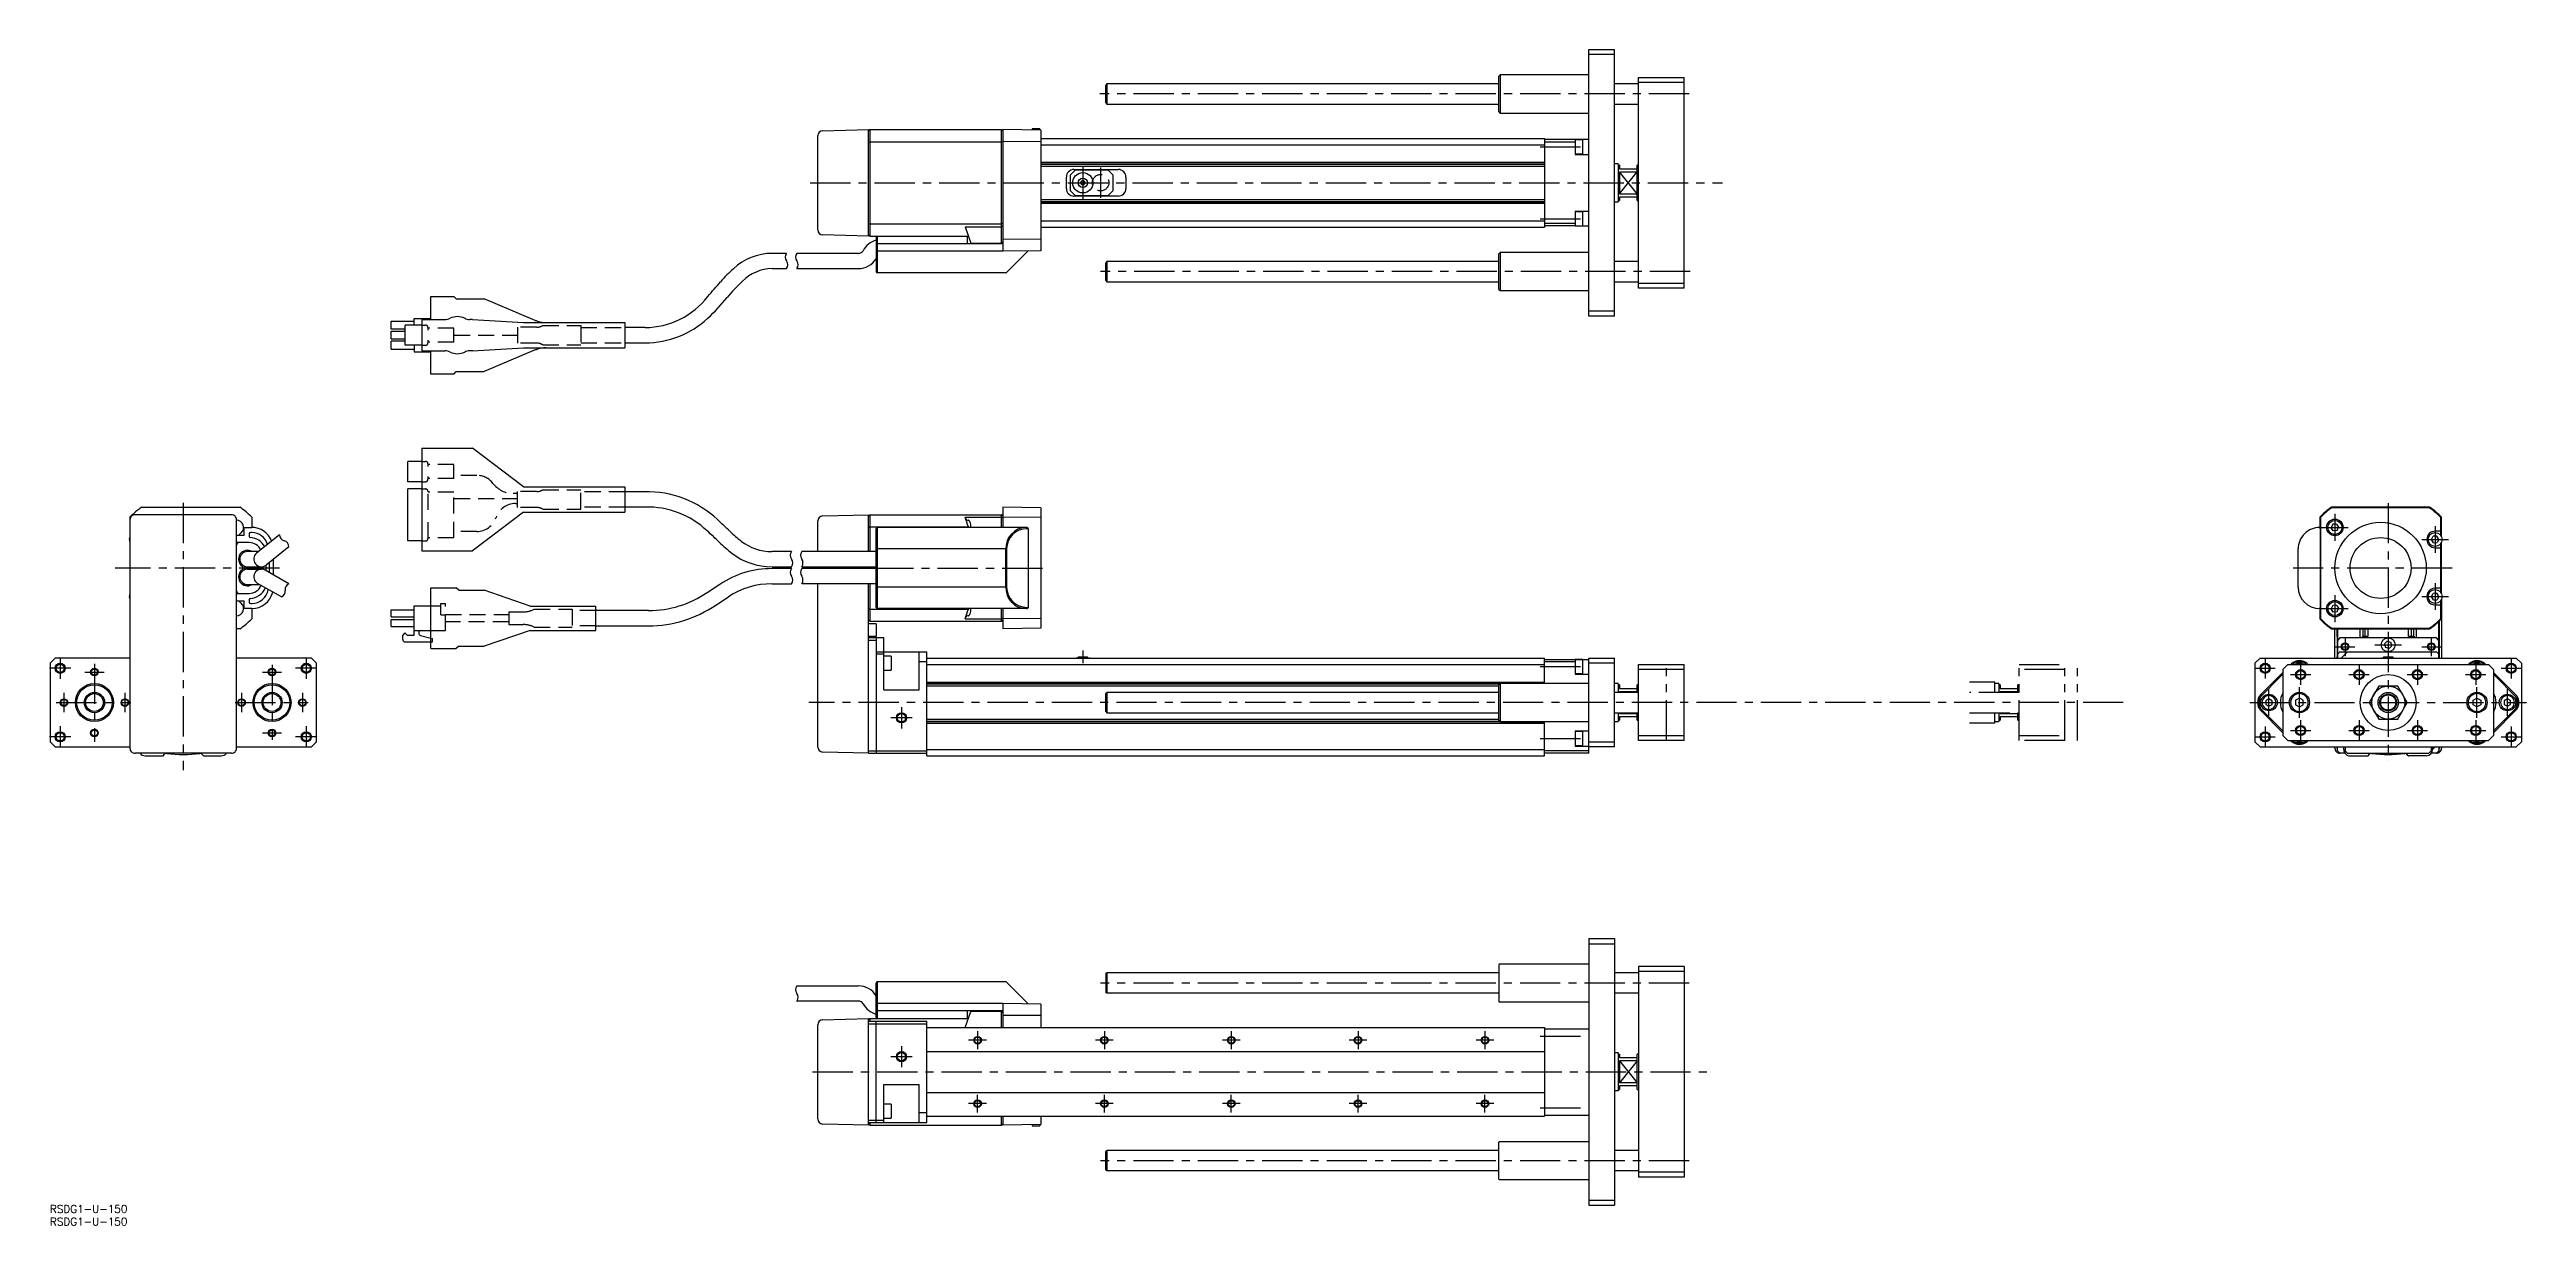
# Model space of a CAD drawing. Extents: x 0 to 976, y -8 to 455.
import ezdxf

# ---------------------------------------------------------------- set-up
doc = ezdxf.new("R2010")
doc.units = 0
doc.header["$LTSCALE"] = 0.5
for name, pattern in [('CENTER', [50.8, 31.75, -6.35, 6.35, -6.35]), ('DASHED', [19.05, 12.7, -6.35]), ('PHANTOM', [63.5, 31.75, -6.35, 6.35, -6.35, 6.35, -6.35])]:
    doc.linetypes.add(name, pattern=pattern)
for name, color, linetype in [('MSM_CENTER', 1, 'CENTER'), ('MSM_CONTINUOUS', 7, 'CONTINUOUS'), ('MSM_DASHED', 4, 'DASHED'), ('MSM_IMAGINARY', 6, 'PHANTOM'), ('MSM_NARROW', 5, 'CONTINUOUS'), ('MSM_PART_NUMBER', 7, 'CONTINUOUS')]:
    doc.layers.add(name, color=color, linetype=linetype)
doc.styles.get("Standard").update_dxf_attribs({"font": 'txt.shx', "height": 3, "bigfont": 'bigfont.shx'})

# ---------------------------------------------------------------- blocks, each defined once
blk = doc.blocks.new('*U1')
at = {"layer": 'MSM_PART_NUMBER'}
blk.add_text('RSDG1-U-150', height=3, dxfattribs=at).set_placement((0, -3))
blk = doc.blocks.new('*U2')
at = {"layer": 'MSM_PART_NUMBER'}
blk.add_text('RSDG1-U-150', height=3, dxfattribs=at).set_placement((0, -8))

msp = doc.modelspace()

# ---------------------------------------------------------------- linework, layer by layer
at = {"layer": 'MSM_CENTER'}
for p, q in [((646.09, 437.82), (413.77, 437.82)), ((587.4, 416.96), (604.8, 416.96)), ((299.63, 402.82), (659.21, 402.82)), ((407.08, 409.36), (407.08, 396.28)), ((414.08, 408.82), (414.08, 396.89)), ((587.4, 388.68), (604.8, 388.68)), ((646.4, 367.82), (413.98, 367.82)), ((52.5, 276.72), (52.5, 171.44)), ((921.58, 276.65), (921.58, 175.04)), ((895.29, 267.04), (905.87, 267.04)), ((900.58, 272.33), (900.58, 261.75)), ((940.08, 267.58), (940.08, 257)), ((934.79, 262.29), (945.37, 262.29)), ((90.46, 251.04), (25.63, 251.04)), ((299.06, 251.04), (393.68, 251.04)), ((946.74, 251.04), (884.11, 251.04)), ((940.08, 245.08), (940.08, 234.5)), ((895.29, 235.04), (905.87, 235.04)), ((900.58, 240.33), (900.58, 229.75)), ((934.79, 239.79), (945.37, 239.79)), ((4, 215.73), (4, 207.35)), ((101, 215.73), (101, 207.35)), ((407.08, 218.54), (407.08, 213.54)), ((873.08, 215.54), (873.08, 207.54)), ((900.79, 220.04), (908.37, 220.04)), ((904.58, 223.83), (904.58, 216.25)), ((916.29, 220.79), (926.87, 220.79)), ((934.79, 220.04), (942.37, 220.04)), ((938.58, 223.83), (938.58, 216.25)), ((970.08, 215.54), (970.08, 207.54)), ((8.19, 211.54), (-0.19, 211.54)), ((13.71, 210.04), (21.29, 210.04)), ((17.5, 213.35), (17.5, 182.52)), ((83.71, 210.04), (91.29, 210.04)), ((87.5, 212.92), (87.5, 183.39)), ((105.19, 211.54), (96.81, 211.54)), ((587.4, 212.18), (604.8, 212.18)), ((869.08, 211.54), (877.08, 211.54)), ((883.08, 209.04), (891.08, 209.04)), ((887.08, 213.04), (887.08, 205.04)), ((906.08, 209.04), (914.08, 209.04)), ((910.08, 213.04), (910.08, 205.04)), ((929.08, 209.04), (937.08, 209.04)), ((933.08, 213.04), (933.08, 205.04)), ((952.08, 209.04), (960.08, 209.04)), ((956.08, 213.04), (956.08, 205.04)), ((966.08, 211.54), (974.08, 211.54)), ((2.48, 198.04), (31.82, 198.04)), ((5.5, 201.83), (5.5, 194.25)), ((29.5, 201.83), (29.5, 194.25)), ((72.97, 198.04), (101.74, 198.04)), ((75.5, 201.83), (75.5, 194.25)), ((99.5, 201.83), (99.5, 194.25)), ((817.18, 198.04), (299.06, 198.04)), ((335.58, 196.23), (335.58, 187.85)), ((867.08, 198.04), (976.08, 198.04)), ((874.58, 192.79), (874.58, 203.29)), ((886.58, 192.04), (886.58, 204.04)), ((956.58, 192.04), (956.58, 204.04)), ((968.58, 192.79), (968.58, 203.29)), ((4, 188.73), (4, 180.35)), ((83.71, 186.04), (91.29, 186.04)), ((101, 188.73), (101, 180.35)), ((339.77, 192.04), (331.39, 192.04)), ((873.08, 188.54), (873.08, 180.54)), ((883.08, 187.04), (891.08, 187.04)), ((887.08, 191.04), (887.08, 183.04)), ((906.08, 187.04), (914.08, 187.04)), ((910.08, 191.04), (910.08, 183.04)), ((929.08, 187.04), (937.08, 187.04)), ((933.08, 191.04), (933.08, 183.04)), ((952.08, 187.04), (960.08, 187.04)), ((956.08, 191.04), (956.08, 183.04)), ((970.08, 188.54), (970.08, 180.54)), ((8.19, 184.54), (-0.19, 184.54)), ((105.19, 184.54), (96.81, 184.54)), ((587.4, 183.9), (604.8, 183.9)), ((869.08, 184.54), (877.08, 184.54)), ((966.08, 184.54), (974.08, 184.54)), ((646.08, 87.5), (414.08, 87.5)), ((365.58, 68.5), (365.58, 61.5)), ((415.58, 68.5), (415.58, 61.5)), ((465.58, 68.5), (465.58, 61.5)), ((515.58, 68.5), (515.58, 61.5)), ((565.58, 68.5), (565.58, 61.5)), ((335.58, 62.69), (335.58, 54.31)), ((369.08, 65), (362.08, 65)), ((419.08, 65), (412.08, 65)), ((469.08, 65), (462.08, 65)), ((519.08, 65), (512.08, 65)), ((569.08, 65), (562.08, 65)), ((587.4, 66.64), (605.36, 66.64)), ((300.58, 52.5), (655.12, 52.5)), ((339.77, 58.5), (331.39, 58.5)), ((369.08, 40), (362.08, 40)), ((365.58, 36.5), (365.58, 43.5)), ((419.08, 40), (412.08, 40)), ((415.58, 36.5), (415.58, 43.5)), ((469.08, 40), (462.08, 40)), ((465.58, 36.5), (465.58, 43.5)), ((519.08, 40), (512.08, 40)), ((515.58, 36.5), (515.58, 43.5)), ((569.08, 40), (562.08, 40)), ((565.58, 36.5), (565.58, 43.5)), ((587.4, 38.36), (605.36, 38.36)), ((646.08, 17.5), (414.08, 17.5))]:
    msp.add_line(p, q, dxfattribs=at)
at = {"layer": 'MSM_CONTINUOUS'}
for p, q in [((606.58, 455.32), (616.58, 455.32)), ((606.58, 350.32), (606.58, 455.32)), ((616.58, 453.32), (606.58, 453.32)), ((616.58, 350.32), (616.58, 455.32)), ((416.58, 441.82), (416.08, 441.32)), ((416.08, 434.32), (416.08, 441.32)), ((571.08, 441.82), (416.58, 441.82)), ((416.58, 441.82), (416.58, 433.82)), ((571.58, 445.32), (571.08, 444.82)), ((571.08, 430.82), (571.08, 444.82)), ((606.58, 445.32), (571.58, 445.32)), ((571.58, 445.32), (571.58, 430.32)), ((626.08, 441.82), (616.58, 441.82)), ((626.08, 444.32), (644.08, 444.32)), ((626.08, 361.32), (626.08, 444.32)), ((644.08, 442.32), (626.08, 442.32)), ((644.08, 361.32), (644.08, 444.32)), ((416.08, 434.32), (416.58, 433.82)), ((416.58, 433.82), (571.08, 433.82)), ((571.08, 430.82), (571.58, 430.32)), ((571.58, 430.32), (606.58, 430.32)), ((616.58, 433.82), (626.08, 433.82)), ((302.58, 384.29), (302.58, 421.35)), ((304.53, 423.35), (322.58, 423.82)), ((323.08, 423.82), (322.58, 423.32)), ((322.58, 381.82), (322.58, 423.82)), ((323.08, 423.82), (375.08, 423.82)), ((323.08, 423.82), (323.08, 381.82)), ((375.58, 423.32), (375.08, 423.82)), ((375.08, 379.02), (375.08, 423.82)), ((390.58, 423.56), (375.58, 423.82)), ((375.58, 423.82), (375.58, 375.82)), ((390.08, 424.07), (387.08, 424.07)), ((387.08, 424.07), (387.08, 423.62)), ((390.08, 424.07), (390.08, 423.57)), ((390.58, 423.56), (390.58, 376.08)), ((390.58, 420.32), (589.08, 420.32)), ((589.08, 420.32), (589.08, 385.32)), ((606.58, 419.82), (589.08, 419.82)), ((601.08, 419.82), (601.08, 413.96)), ((322.58, 418.81), (323.08, 418.99)), ((323.08, 418.99), (375.08, 418.99)), ((375.58, 418.81), (375.08, 418.99)), ((390.58, 419.02), (375.58, 419.1)), ((390.58, 417.82), (589.08, 417.82)), ((390.58, 410.9), (589.08, 410.9)), ((390.58, 410.76), (589.08, 410.76)), ((390.58, 410.18), (589.08, 410.18)), ((601.08, 418.82), (589.08, 418.82)), ((604.08, 419.71), (601.08, 419.71)), ((601.08, 414.21), (604.08, 414.21)), ((601.08, 413.96), (606.58, 413.96)), ((604.08, 419.71), (604.08, 414.21)), ((618.08, 410.32), (616.58, 410.32)), ((618.08, 410.32), (618.08, 395.32)), ((390.58, 409.34), (589.08, 409.34)), ((400.58, 400.57), (400.58, 405.07)), ((404.08, 407.82), (402.08, 405.82)), ((402.08, 405.82), (402.08, 399.82)), ((403.58, 408.07), (421.08, 408.07)), ((417.08, 407.82), (404.08, 407.82)), ((407.08, 403.69), (406.33, 403.25)), ((406.33, 403.25), (406.33, 402.39)), ((406.33, 402.39), (407.08, 401.96)), ((407.83, 403.25), (407.08, 403.69)), ((407.08, 401.96), (407.83, 402.39)), ((407.83, 402.39), (407.83, 403.25)), ((419.08, 405.82), (417.08, 407.82)), ((419.08, 399.82), (419.08, 405.82)), ((424.08, 405.07), (424.08, 400.57)), ((618.58, 409.82), (618.08, 409.82)), ((618.58, 409.82), (618.58, 408.32)), ((618.58, 408.32), (625.58, 408.32)), ((618.58, 407.15), (625.58, 407.15)), ((618.58, 407.15), (618.58, 398.49)), ((626.08, 409.82), (625.58, 409.82)), ((625.58, 395.82), (625.58, 409.82)), ((390.58, 396.3), (589.08, 396.3)), ((390.58, 395.46), (589.08, 395.46)), ((390.58, 394.88), (589.08, 394.88)), ((390.58, 394.74), (589.08, 394.74)), ((402.08, 399.82), (404.08, 397.82)), ((421.08, 397.57), (403.58, 397.57)), ((404.08, 397.82), (417.08, 397.82)), ((417.08, 397.82), (419.08, 399.82)), ((601.08, 391.68), (606.58, 391.68)), ((601.08, 391.68), (601.08, 385.82)), ((604.08, 391.43), (601.08, 391.43)), ((604.08, 391.43), (604.08, 385.93)), ((616.58, 395.32), (618.08, 395.32)), ((618.08, 395.82), (618.58, 395.82)), ((618.58, 398.49), (625.58, 398.49)), ((618.58, 397.32), (625.58, 397.32)), ((618.58, 397.32), (618.58, 395.82)), ((625.58, 395.82), (626.08, 395.82)), ((322.58, 381.82), (304.53, 382.29)), ((322.58, 386.83), (323.08, 386.66)), ((322.58, 382.32), (323.08, 381.82)), ((323.08, 386.66), (375.08, 386.66)), ((323.08, 381.82), (361.96, 381.82)), ((325.58, 381.32), (325.58, 367.82)), ((326.08, 381.82), (326.08, 367.32)), ((360.64, 385.45), (375.08, 385.45)), ((360.64, 385.45), (362.98, 379.02)), ((361.58, 378.82), (361.58, 381.82)), ((375.58, 386.83), (375.08, 386.66)), ((375.58, 385.78), (375.08, 385.45)), ((390.58, 387.82), (589.08, 387.82)), ((390.58, 385.32), (589.08, 385.32)), ((601.08, 386.82), (589.08, 386.82)), ((601.08, 385.82), (589.08, 385.82)), ((601.08, 385.93), (604.08, 385.93)), ((601.08, 385.82), (606.58, 385.82)), ((290.32, 375.02), (284.58, 375.02)), ((318.71, 375.02), (294.32, 375.02)), ((375.58, 375.82), (325.58, 375.82)), ((375.58, 378.82), (326.08, 378.82)), ((362.98, 379.02), (375.08, 379.02)), ((373.68, 379.02), (373.68, 378.82)), ((375.08, 379.02), (375.58, 379.52)), ((390.58, 380.62), (375.58, 380.54)), ((390.58, 376.08), (375.58, 375.82)), ((377.05, 367.47), (385.58, 376)), ((416.58, 371.82), (416.08, 371.32)), ((416.08, 364.32), (416.08, 371.32)), ((571.08, 371.82), (416.58, 371.82)), ((416.58, 371.82), (416.58, 363.82)), ((571.58, 375.32), (571.08, 374.82)), ((571.08, 360.82), (571.08, 374.82)), ((606.58, 375.32), (571.58, 375.32)), ((571.58, 375.32), (571.58, 360.32)), ((626.08, 371.82), (616.58, 371.82)), ((284.58, 369.02), (290.32, 369.02)), ((294.32, 369.02), (318.71, 369.02)), ((376.7, 367.32), (326.08, 367.32)), ((416.08, 364.32), (416.58, 363.82)), ((416.58, 363.82), (571.08, 363.82)), ((616.58, 363.82), (626.08, 363.82)), ((626.08, 363.32), (644.08, 363.32)), ((644.08, 361.32), (626.08, 361.32)), ((150.13, 357.58), (150.13, 358.08)), ((150.13, 358.08), (159.13, 358.08)), ((150.13, 348.98), (150.13, 357.58)), ((159.13, 358.08), (160.13, 357.08)), ((160.13, 357.08), (171.13, 357.08)), ((191.28, 348.61), (171.13, 357.08)), ((571.08, 360.82), (571.58, 360.32)), ((571.58, 360.32), (606.58, 360.32)), ((606.58, 352.32), (616.58, 352.32)), ((134.5, 348.34), (143.5, 348.34)), ((134.5, 345.14), (134.5, 348.34)), ((139.99, 345.14), (134.5, 345.14)), ((134.5, 344.38), (139.99, 344.38)), ((134.5, 341.18), (134.5, 344.38)), ((146.58, 346.78), (139.99, 346.78)), ((139.99, 338.78), (139.99, 346.78)), ((143.5, 346.78), (143.5, 349.29)), ((143.5, 349.29), (150.13, 349.29)), ((146.58, 348.98), (146.58, 336.58)), ((146.58, 348.98), (155.67, 348.98)), ((166.58, 348.98), (165.49, 348.98)), ((166.58, 348.98), (186.58, 347.73)), ((186.58, 347.73), (226.58, 347.73)), ((226.58, 347.73), (226.58, 337.83)), ((234.56, 345.78), (226.58, 345.78)), ((616.58, 350.32), (606.58, 350.32)), ((139.99, 341.18), (134.5, 341.18)), ((139.99, 340.42), (134.5, 340.42)), ((134.5, 337.22), (134.5, 340.42)), ((134.5, 337.22), (143.5, 337.22)), ((146.58, 338.78), (139.99, 338.78)), ((143.5, 338.78), (143.5, 336.27)), ((143.5, 336.27), (150.13, 336.27)), ((146.58, 336.58), (155.67, 336.58)), ((150.13, 327.98), (150.13, 336.58)), ((166.58, 336.58), (165.49, 336.58)), ((166.58, 336.58), (186.58, 337.83)), ((191.28, 336.95), (171.13, 328.48)), ((186.58, 337.83), (226.58, 337.83)), ((226.58, 339.78), (234.58, 339.78)), ((150.13, 327.48), (150.13, 327.98)), ((159.13, 327.48), (150.13, 327.48)), ((159.13, 327.48), (160.13, 328.48)), ((160.13, 328.48), (171.13, 328.48)), ((146.58, 293.04), (140.98, 293.04)), ((140.98, 285.04), (140.98, 293.04)), ((146.58, 298.24), (146.58, 257.84)), ((146.58, 298.24), (166.58, 298.24)), ((186.58, 282.99), (166.58, 298.24)), ((146.58, 285.04), (140.98, 285.04)), ((36.22, 275.04), (74.78, 275.04)), ((140.98, 261.69), (140.98, 282.19)), ((146.58, 282.19), (140.98, 282.19)), ((186.58, 282.99), (226.58, 282.99)), ((226.58, 282.99), (226.58, 273.09)), ((234.38, 281.04), (226.58, 281.04)), ((234.57, 275.04), (226.58, 275.04)), ((390.58, 274.78), (375.58, 275.04)), ((375.58, 275.04), (375.58, 267.04)), ((390.58, 274.78), (390.58, 227.3)), ((899.38, 274.78), (899.3, 275.04)), ((937.86, 275.04), (899.3, 275.04)), ((937.78, 274.78), (899.38, 274.78)), ((937.78, 274.78), (937.86, 275.04)), ((31.5, 271.04), (31.5, 180.04)), ((71.5, 272.04), (33.5, 272.04)), ((73.5, 180.04), (73.5, 270.04)), ((73.5, 264.04), (76.5, 264.04)), ((76.5, 264.04), (76.5, 267.04)), ((76.5, 267.04), (79.5, 267.04)), ((78.5, 264.54), (78.5, 263.52)), ((79.5, 265.04), (79, 265.04)), ((79.5, 271.04), (79.5, 267.04)), ((90.41, 264.11), (81.42, 256.88)), ((186.58, 273.09), (166.58, 257.84)), ((186.58, 273.09), (226.58, 273.09)), ((302.58, 257.54), (302.58, 269.57)), ((304.53, 271.57), (322.58, 272.04)), ((322.58, 271.54), (323.08, 272.04)), ((322.58, 257.54), (322.58, 272.04)), ((322.58, 267.03), (323.08, 267.2)), ((323.08, 272.04), (323.08, 257.54)), ((323.08, 272.04), (375.08, 272.04)), ((323.08, 267.2), (361.96, 267.2)), ((325.58, 235.54), (325.58, 266.54)), ((384.7, 267.04), (326.08, 267.04)), ((326.08, 267.04), (326.08, 235.04)), ((360.64, 271.06), (375.08, 271.06)), ((361.96, 267.2), (361.96, 267.04)), ((375.08, 267.04), (375.08, 272.04)), ((375.58, 271.54), (375.08, 272.04)), ((375.58, 270.68), (375.08, 271.06)), ((375.58, 271.55), (375.58, 271.55)), ((390.58, 270.94), (375.58, 271.04)), ((384.7, 267.04), (384.86, 267.04)), ((385.58, 266.54), (385.05, 266.54)), ((385.58, 266.54), (385.58, 235.54)), ((894.84, 270.94), (894.58, 271.04)), ((894.58, 271.04), (894.58, 267.04)), ((894.58, 267.04), (894.74, 267.04)), ((894.76, 266.54), (894.76, 235.54)), ((894.84, 270.94), (894.84, 231.15)), ((899.74, 268.26), (899.11, 266.92)), ((899.95, 265.7), (899.11, 266.92)), ((901.21, 268.38), (899.74, 268.26)), ((901.42, 265.83), (899.95, 265.7)), ((901.21, 268.38), (902.05, 267.16)), ((901.42, 265.83), (902.05, 267.16)), ((942.38, 265.54), (940.08, 265.54)), ((942.32, 270.94), (942.58, 271.04)), ((942.32, 265.54), (942.32, 270.94)), ((942.38, 263.8), (942.38, 265.54)), ((942.58, 263.44), (942.58, 271.04)), ((78.5, 261.04), (74, 261.04)), ((76.7, 257.86), (76.7, 257.33)), ((77.7, 258.04), (77.7, 257.54)), ((82.24, 257.54), (77.8, 257.54)), ((94.17, 259.43), (85.18, 252.2)), ((88, 254.47), (88, 248.33)), ((146.58, 261.69), (140.98, 261.69)), ((146.58, 257.84), (166.58, 257.84)), ((292.28, 257.54), (284.58, 257.54)), ((325.58, 257.54), (296.28, 257.54)), ((377.05, 258.54), (325.58, 258.54)), ((376.7, 243.54), (376.7, 258.54)), ((377.05, 258.54), (377.05, 243.54)), ((886.08, 243.54), (886.08, 258.54)), ((938.6, 262.25), (939.31, 263.55)), ((939.38, 260.99), (938.6, 262.25)), ((940.78, 263.59), (939.31, 263.55)), ((939.38, 260.99), (940.85, 261.03)), ((940.08, 259.04), (942.38, 259.04)), ((941.56, 262.33), (940.78, 263.59)), ((941.56, 262.33), (940.85, 261.03)), ((942.32, 243.04), (942.32, 259.04)), ((942.38, 259.04), (942.38, 260.78)), ((942.58, 240.94), (942.58, 261.15)), ((75.8, 251.67), (75.8, 250.41)), ((76.7, 251.75), (76.7, 250.33)), ((76.7, 244.75), (76.7, 244.22)), ((77.7, 251.54), (77.7, 250.54)), ((77.7, 244.54), (77.7, 244.04)), ((77.8, 251.54), (83.3, 251.54)), ((77.8, 250.54), (83.3, 250.54)), ((77.8, 244.54), (82.51, 244.54)), ((79.8, 251.29), (79.8, 251.54)), ((83.5, 251.29), (79.8, 251.29)), ((91.22, 239.63), (81.83, 244.93)), ((82, 250.54), (82, 251.29)), ((83.5, 250.53), (83.5, 251.55)), ((94.17, 244.85), (84.77, 250.15)), ((85, 252.07), (85, 250.03)), ((86.5, 249.18), (86.5, 253.26)), ((259.02, 241.4), (264.01, 244.61)), ((284.58, 251.54), (292.28, 251.54)), ((292.28, 250.79), (284.58, 250.79)), ((284.58, 244.79), (292.28, 244.79)), ((296.28, 251.54), (325.58, 251.54)), ((325.58, 250.79), (296.28, 250.79)), ((325.58, 244.79), (296.28, 244.79)), ((302.58, 250.79), (302.58, 251.54)), ((302.58, 180.51), (302.58, 244.79)), ((322.58, 250.79), (322.58, 251.54)), ((322.58, 178.04), (322.58, 244.79)), ((323.08, 251.54), (323.08, 250.79)), ((323.08, 244.79), (323.08, 230.04)), ((76.5, 238.04), (73.5, 238.04)), ((74, 241.04), (78.5, 241.04)), ((76.5, 235.04), (76.5, 238.04)), ((79.5, 235.04), (76.5, 235.04)), ((78.5, 238.56), (78.5, 237.54)), ((79, 237.04), (79.5, 237.04)), ((79.5, 235.04), (79.5, 231.04)), ((134.5, 234.51), (143.5, 234.51)), ((134.5, 231.81), (134.5, 234.51)), ((143.5, 236.13), (150.13, 236.13)), ((143.5, 224.61), (143.5, 236.13)), ((150.13, 219.27), (150.13, 243.27)), ((150.13, 243.27), (160.13, 243.27)), ((161.13, 242.27), (160.13, 243.27)), ((161.13, 242.27), (171.13, 242.27)), ((189.28, 236.07), (171.13, 242.27)), ((189.28, 236.07), (215.13, 236.07)), ((215.13, 226.47), (215.13, 236.07)), ((262.4, 236.44), (267.37, 239.64)), ((322.58, 235.05), (323.08, 234.88)), ((323.08, 234.88), (361.96, 234.88)), ((377.05, 243.54), (325.58, 243.54)), ((384.86, 235.04), (326.08, 235.04)), ((361.96, 235.04), (361.96, 234.88)), ((375.08, 230.04), (375.08, 235.04)), ((375.58, 235.04), (375.58, 227.04)), ((385.05, 235.54), (385.58, 235.54)), ((894.58, 235.04), (894.58, 231.04)), ((894.74, 235.04), (894.58, 235.04)), ((899.74, 236.26), (899.11, 234.92)), ((899.95, 233.7), (899.11, 234.92)), ((901.21, 236.38), (899.74, 236.26)), ((901.21, 236.38), (902.05, 235.16)), ((901.42, 233.83), (902.05, 235.16)), ((938.6, 239.75), (939.31, 241.05)), ((939.38, 238.49), (938.6, 239.75)), ((940.78, 241.09), (939.31, 241.05)), ((939.38, 238.49), (940.85, 238.53)), ((942.38, 243.04), (940.08, 243.04)), ((940.08, 236.54), (942.38, 236.54)), ((941.56, 239.83), (940.78, 241.09)), ((941.56, 239.83), (940.85, 238.53)), ((942.32, 231.15), (942.32, 236.54)), ((942.38, 241.3), (942.38, 243.04)), ((942.38, 236.54), (942.38, 238.28)), ((942.58, 238.65), (942.58, 215.54)), ((74.78, 227.04), (73.5, 227.04)), ((134.5, 231.81), (143.5, 231.81)), ((134.5, 230.73), (143.5, 230.73)), ((134.5, 228.03), (134.5, 230.73)), ((134.5, 228.03), (143.5, 228.03)), ((139.9, 225.51), (139, 224.61)), ((139, 222.81), (139, 224.61)), ((139.9, 225.51), (140.8, 224.61)), ((140.8, 224.61), (143.5, 224.61)), ((143.5, 226.41), (150.13, 226.41)), ((189.28, 226.47), (171.13, 220.27)), ((189.28, 226.47), (215.13, 226.47)), ((235.94, 234.27), (215.13, 234.27)), ((215.13, 228.27), (235.94, 228.27)), ((323.08, 230.04), (322.58, 230.54)), ((325.58, 229.04), (322.58, 229.04)), ((323.08, 230.04), (375.08, 230.04)), ((325.58, 229.04), (325.58, 224.04)), ((360.64, 231.03), (375.08, 231.03)), ((375.08, 231.03), (375.58, 231.4)), ((375.08, 230.04), (375.58, 230.54)), ((390.58, 231.15), (375.58, 231.04)), ((390.58, 227.3), (375.58, 227.04)), ((894.84, 231.15), (894.58, 231.04)), ((899.38, 227.3), (899.3, 227.04)), ((899.3, 227.04), (937.86, 227.04)), ((899.38, 227.3), (937.78, 227.3)), ((901.42, 233.83), (899.95, 233.7)), ((900.58, 215.54), (900.58, 227.04)), ((901.48, 227.04), (901.48, 215.54)), ((901.5, 224.08), (901.5, 227.04)), ((901.58, 227.04), (901.58, 215.54)), ((910.58, 223.54), (910.58, 227.04)), ((911.53, 227.04), (911.53, 224.04)), ((912.53, 224.04), (912.53, 227.04)), ((913.53, 227.04), (913.53, 224.04)), ((929.63, 224.04), (929.63, 227.04)), ((930.63, 227.04), (930.63, 224.04)), ((931.63, 224.04), (931.63, 227.04)), ((932.58, 227.04), (932.58, 223.54)), ((937.78, 227.3), (937.86, 227.04)), ((941.58, 215.54), (941.58, 230.04)), ((941.66, 230.12), (941.66, 224.08)), ((941.68, 215.54), (941.68, 230.14)), ((942.32, 231.15), (942.58, 231.04)), ((2, 215.54), (0, 213.54)), ((31.5, 215.54), (2, 215.54)), ((103, 215.54), (73.5, 215.54)), ((105, 213.54), (103, 215.54)), ((139.9, 221.91), (150.13, 221.91)), ((146.06, 224.41), (150.13, 223.37)), ((150.13, 219.27), (160.13, 219.27)), ((161.13, 220.27), (160.13, 219.27)), ((161.13, 220.27), (171.13, 220.27)), ((325.58, 224.04), (322.58, 224.04)), ((328.58, 223.54), (322.58, 223.54)), ((325.58, 222.54), (322.58, 222.54)), ((325.58, 223.54), (325.58, 178.04)), ((325.58, 218.04), (345.58, 218.04)), ((328.58, 217.04), (325.58, 217.04)), ((328.58, 203.04), (328.58, 223.54)), ((331.58, 216.29), (328.58, 216.29)), ((331.58, 216.29), (331.58, 210.79)), ((342.58, 203.04), (342.58, 218.04)), ((345.58, 177.04), (345.58, 218.04)), ((345.58, 215.54), (589.08, 215.54)), ((405.28, 215.64), (404.41, 215.54)), ((405.28, 216.04), (405.28, 215.64)), ((405.28, 216.04), (408.88, 216.04)), ((405.28, 215.64), (408.88, 215.64)), ((408.88, 215.64), (408.88, 216.04)), ((409.75, 215.54), (408.88, 215.64)), ((589.08, 205.54), (589.08, 215.54)), ((589.08, 215.04), (606.58, 215.04)), ((601.08, 215.04), (601.08, 209.18)), ((604.08, 214.93), (601.08, 214.93)), ((604.08, 214.93), (604.08, 209.43)), ((606.58, 178.04), (606.58, 215.54)), ((606.58, 215.54), (616.58, 215.54)), ((616.58, 180.54), (616.58, 215.54)), ((871.08, 215.54), (869.08, 213.54)), ((871.08, 215.54), (972.08, 215.54)), ((901.54, 224.04), (901.5, 224.08)), ((901.58, 224.08), (901.5, 224.08)), ((901.5, 216), (901.54, 216.04)), ((901.5, 215.54), (901.5, 216)), ((901.5, 216), (901.58, 216)), ((901.54, 216.04), (901.54, 224.04)), ((901.54, 224.04), (901.58, 224.04)), ((901.54, 216.04), (901.58, 216.04)), ((902.58, 223.54), (901.58, 222.54)), ((902.58, 218.04), (901.58, 217.04)), ((940.58, 223.54), (902.58, 223.54)), ((902.58, 218.04), (940.58, 218.04)), ((905.58, 218.04), (903.08, 215.54)), ((911.03, 223.54), (911.53, 224.04)), ((913.53, 224.04), (911.53, 224.04)), ((913.08, 224.04), (913.08, 223.54)), ((919.78, 215.64), (918.91, 215.54)), ((919.78, 216.04), (919.78, 215.64)), ((919.78, 216.04), (923.38, 216.04)), ((919.78, 215.64), (923.38, 215.64)), ((920.16, 221.21), (921.23, 222.23)), ((920.16, 221.21), (920.51, 219.77)), ((921.93, 219.36), (920.51, 219.77)), ((921.23, 222.23), (922.65, 221.81)), ((921.93, 219.36), (923, 220.38)), ((923, 220.38), (922.65, 221.81)), ((923.38, 216.04), (923.38, 215.64)), ((923.38, 215.64), (924.17, 215.55)), ((931.63, 224.04), (929.63, 224.04)), ((930.08, 223.54), (930.08, 224.04)), ((931.63, 224.04), (932.13, 223.54)), ((941.58, 222.54), (940.58, 223.54)), ((940.58, 218.04), (941.58, 217.04)), ((941.66, 224.08), (941.58, 224.08)), ((941.58, 224.04), (941.62, 224.04)), ((941.62, 216.04), (941.58, 216.04)), ((941.58, 216), (941.66, 216)), ((941.66, 224.08), (941.62, 224.04)), ((941.62, 224.04), (941.62, 216.04)), ((941.62, 216.04), (941.66, 216)), ((941.66, 216), (941.66, 215.54)), ((972.08, 215.54), (974.08, 213.54)), ((0, 213.54), (0, 182.54)), ((105, 182.54), (105, 213.54)), ((328.58, 210.79), (331.58, 210.79)), ((345.58, 214.04), (342.58, 214.04)), ((345.58, 213.04), (589.08, 213.04)), ((345.58, 206.12), (589.08, 206.12)), ((345.58, 205.98), (589.08, 205.98)), ((345.58, 205.4), (571.44, 205.4)), ((571.58, 205.54), (571.08, 205.04)), ((571.08, 191.04), (571.08, 205.04)), ((606.58, 205.54), (571.58, 205.54)), ((571.58, 205.54), (571.58, 190.54)), ((601.08, 214.04), (589.08, 214.04)), ((601.08, 209.43), (604.08, 209.43)), ((601.08, 209.18), (606.58, 209.18)), ((616.58, 213.54), (606.58, 213.54)), ((618.08, 205.54), (616.58, 205.54)), ((618.08, 205.54), (618.08, 202.04)), ((618.58, 205.04), (618.08, 205.04)), ((618.58, 205.04), (618.58, 203.54)), ((626.08, 205.04), (625.58, 205.04)), ((625.58, 202.04), (625.58, 205.04)), ((626.08, 183.04), (626.08, 213.04)), ((626.08, 213.04), (644.08, 213.04)), ((644.08, 211.04), (626.08, 211.04)), ((644.08, 183.04), (644.08, 213.04)), ((869.08, 213.54), (869.08, 182.54)), ((870.68, 199.82), (880.08, 209.22)), ((871.38, 201.22), (880.08, 209.93)), ((880.08, 211.04), (882.08, 213.04)), ((880.08, 211.04), (880.08, 185.04)), ((882.08, 213.04), (961.08, 213.04)), ((883.2, 213.04), (883.4, 213.24)), ((883.9, 213.04), (884.8, 213.94)), ((889.26, 213.04), (888.36, 213.94)), ((889.76, 213.24), (889.97, 213.04)), ((953.2, 213.04), (953.4, 213.24)), ((953.9, 213.04), (954.8, 213.94)), ((959.26, 213.04), (958.36, 213.94)), ((959.97, 213.04), (959.76, 213.24)), ((963.08, 211.04), (961.08, 213.04)), ((963.08, 211.04), (963.08, 185.04)), ((971.78, 201.22), (963.08, 209.93)), ((972.48, 199.82), (963.08, 209.22)), ((974.08, 213.54), (974.08, 182.54)), ((328.58, 203.04), (342.58, 203.04)), ((345.58, 204.56), (571.08, 204.56)), ((416.58, 202.04), (416.08, 201.54)), ((416.08, 194.54), (416.08, 201.54)), ((571.08, 202.04), (416.58, 202.04)), ((416.58, 202.04), (416.58, 194.04)), ((626.08, 202.04), (616.58, 202.04)), ((618.58, 203.54), (625.58, 203.54)), ((618.58, 202.37), (625.58, 202.37)), ((618.58, 202.37), (618.58, 202.04)), ((880.08, 186.86), (870.68, 196.27)), ((874.58, 199.49), (873.33, 198.76)), ((873.33, 198.76), (873.33, 197.32)), ((873.33, 197.32), (874.58, 196.6)), ((875.83, 198.76), (874.58, 199.48)), ((874.58, 196.6), (875.83, 197.32)), ((875.83, 197.32), (875.83, 198.76)), ((886.58, 199.77), (885.08, 198.91)), ((885.08, 198.91), (885.08, 197.18)), ((885.08, 197.18), (886.58, 196.31)), ((888.08, 198.91), (886.58, 199.77)), ((886.58, 196.31), (888.08, 197.18)), ((888.08, 197.18), (888.08, 198.91)), ((917.83, 204.54), (914.08, 198.04)), ((914.08, 198.04), (917.83, 191.54)), ((925.33, 204.54), (917.83, 204.54)), ((929.09, 198.04), (925.33, 204.54)), ((925.33, 191.54), (929.09, 198.04)), ((955.08, 198.91), (956.58, 199.77)), ((955.08, 197.18), (955.08, 198.91)), ((956.58, 196.31), (955.08, 197.18)), ((956.58, 199.77), (958.08, 198.91)), ((958.08, 197.18), (956.58, 196.31)), ((958.08, 198.91), (958.08, 197.18)), ((963.08, 186.86), (972.48, 196.27)), ((968.58, 199.49), (967.33, 198.76)), ((967.33, 198.76), (967.33, 197.32)), ((967.33, 197.32), (968.58, 196.6)), ((969.83, 198.76), (968.58, 199.48)), ((968.58, 196.6), (969.83, 197.32)), ((969.83, 197.32), (969.83, 198.76)), ((345.58, 191.52), (571.08, 191.52)), ((345.58, 190.68), (571.44, 190.68)), ((345.58, 190.1), (589.08, 190.1)), ((345.58, 189.96), (589.08, 189.96)), ((416.08, 194.54), (416.58, 194.04)), ((416.58, 194.04), (571.08, 194.04)), ((571.08, 191.04), (571.58, 190.54)), ((571.58, 190.54), (606.58, 190.54)), ((589.08, 177.04), (589.08, 190.54)), ((601.08, 186.9), (606.58, 186.9)), ((601.08, 186.9), (601.08, 180.9)), ((604.08, 186.65), (601.08, 186.65)), ((604.08, 186.65), (601.08, 186.65)), ((604.08, 186.65), (604.08, 181.15)), ((604.08, 186.65), (604.08, 181.15)), ((616.58, 194.04), (626.08, 194.04)), ((616.58, 190.54), (618.08, 190.54)), ((618.08, 194.04), (618.08, 190.54)), ((618.08, 191.04), (618.58, 191.04)), ((618.58, 194.04), (618.58, 193.71)), ((618.58, 193.71), (625.58, 193.71)), ((618.58, 192.54), (625.58, 192.54)), ((618.58, 192.54), (618.58, 191.04)), ((625.58, 191.04), (625.58, 194.04)), ((625.58, 191.04), (626.08, 191.04)), ((871.38, 194.86), (880.08, 186.16)), ((917.83, 191.54), (925.33, 191.54)), ((971.78, 194.86), (963.08, 186.16)), ((0, 182.54), (2, 180.54)), ((2, 180.54), (31.5, 180.54)), ((71.5, 178.04), (33.5, 178.04)), ((37.5, 177.04), (44.42, 177.04)), ((44.56, 177.1), (45.14, 177.68)), ((59.86, 177.68), (60.44, 177.1)), ((60.58, 177.04), (67.5, 177.04)), ((73.5, 180.54), (103, 180.54)), ((103, 180.54), (105, 182.54)), ((322.58, 178.04), (304.53, 178.51)), ((322.58, 179.04), (345.58, 179.04)), ((322.58, 178.04), (345.58, 178.04)), ((345.58, 179.54), (589.08, 179.54)), ((345.58, 177.04), (589.08, 177.04)), ((606.58, 179.04), (589.08, 179.04)), ((606.58, 178.04), (589.08, 178.04)), ((601.08, 181.15), (604.08, 181.15)), ((601.08, 181.15), (604.08, 181.15)), ((601.08, 180.9), (606.58, 180.9)), ((606.58, 182.54), (616.58, 182.54)), ((616.58, 180.54), (606.58, 180.54)), ((626.08, 185.04), (644.08, 185.04)), ((644.08, 183.04), (626.08, 183.04)), ((871.08, 180.54), (869.08, 182.54)), ((871.08, 180.54), (972.08, 180.54)), ((882.08, 183.04), (880.08, 185.04)), ((882.08, 183.04), (961.08, 183.04)), ((883.2, 183.04), (883.4, 182.84)), ((884.8, 182.14), (883.9, 183.04)), ((888.36, 182.14), (889.26, 183.04)), ((889.76, 182.84), (889.97, 183.04)), ((900.58, 180.04), (900.58, 180.54)), ((901.48, 180.54), (901.48, 179.94)), ((901.5, 179.96), (901.5, 180.54)), ((901.58, 179.04), (901.58, 180.54)), ((902.58, 178.04), (901.58, 179.04)), ((904.58, 178.04), (902.58, 178.04)), ((904.08, 179.54), (904.08, 180.54)), ((904.58, 180.54), (904.58, 179.04)), ((904.58, 179.04), (905.58, 178.04)), ((905.58, 178.04), (937.58, 178.04)), ((906.58, 177.04), (913.5, 177.04)), ((913.64, 177.1), (914.22, 177.68)), ((929.52, 177.1), (928.94, 177.68)), ((936.58, 177.04), (929.66, 177.04)), ((938.58, 179.04), (937.58, 178.04)), ((938.58, 180.54), (938.58, 179.04)), ((940.58, 178.04), (938.58, 178.04)), ((939.08, 180.54), (939.08, 179.54)), ((939.08, 179.54), (940.08, 180.54)), ((940.58, 178.04), (941.58, 179.04)), ((941.58, 180.54), (941.58, 178.31)), ((941.66, 180.54), (941.66, 179.96)), ((941.68, 179.94), (941.68, 180.54)), ((942.58, 180.54), (942.58, 180.04)), ((953.2, 183.04), (953.4, 182.84)), ((954.8, 182.14), (953.9, 183.04)), ((958.36, 182.14), (959.26, 183.04)), ((959.97, 183.04), (959.76, 182.84)), ((961.08, 183.04), (963.08, 185.04)), ((972.08, 180.54), (974.08, 182.54)), ((606.58, 105), (606.58, 0)), ((606.58, 105), (616.58, 105)), ((606.58, 103), (616.58, 103)), ((616.58, 105), (616.58, 0)), ((376.7, 88), (326.08, 88)), ((326.08, 88), (326.08, 73.5)), ((416.08, 91), (416.58, 91.5)), ((416.08, 91), (416.08, 84)), ((571.08, 91.5), (416.58, 91.5)), ((416.58, 91.5), (416.58, 83.5)), ((571.08, 94.75), (571.08, 80.25)), ((606.58, 95), (571.33, 95)), ((626.08, 91.5), (616.58, 91.5)), ((626.08, 94), (626.08, 11)), ((644.08, 94), (626.08, 94)), ((644.08, 92), (626.08, 92)), ((644.08, 94), (644.08, 11)), ((294.32, 86.4), (318.71, 86.4)), ((318.71, 80.4), (294.32, 80.4)), ((325.58, 74), (325.58, 87.5)), ((375.58, 79.5), (325.58, 79.5)), ((390.58, 79.24), (375.58, 79.5)), ((375.58, 79.5), (375.58, 70)), ((377.05, 87.85), (385.58, 79.33)), ((390.58, 79.24), (390.58, 70)), ((416.58, 83.5), (416.08, 84)), ((571.08, 83.5), (416.58, 83.5)), ((606.58, 80), (571.33, 80)), ((626.08, 83.5), (616.58, 83.5)), ((302.58, 33.97), (302.58, 71.03)), ((304.53, 73.03), (322.58, 73.5)), ((322.58, 73), (323.08, 73.5)), ((322.58, 31.5), (322.58, 73.5)), ((322.58, 72.5), (345.58, 72.5)), ((322.58, 71.5), (345.58, 71.5)), ((323.08, 73.5), (323.08, 72.5)), ((323.08, 73.5), (361.96, 73.5)), ((325.58, 32.5), (325.58, 72.5)), ((375.58, 76.5), (326.08, 76.5)), ((345.58, 32.5), (345.58, 72.5)), ((345.58, 70), (589.08, 70)), ((360.69, 70), (362.98, 76.3)), ((361.58, 73.5), (361.58, 76.5)), ((375.08, 76.3), (362.98, 76.3)), ((373.68, 76.5), (373.68, 76.3)), ((375.58, 75.8), (375.08, 76.3)), ((375.08, 70), (375.08, 76.3)), ((390.58, 74.7), (375.58, 74.78)), ((589.08, 70), (589.08, 35)), ((589.08, 69.5), (606.58, 69.5)), ((345.58, 60.58), (589.08, 60.58)), ((618.08, 60), (616.58, 60)), ((618.08, 60), (618.08, 45)), ((618.08, 59.5), (618.58, 59.5)), ((618.58, 59.5), (618.58, 58)), ((626.08, 59.5), (625.58, 59.5)), ((625.58, 45.5), (625.58, 59.5)), ((625.58, 58), (618.58, 58)), ((625.58, 56.83), (618.58, 56.83)), ((618.58, 56.83), (618.58, 48.17)), ((328.58, 47.5), (342.58, 47.5)), ((328.58, 32.5), (328.58, 47.5)), ((331.58, 39.75), (328.58, 39.75)), ((331.58, 39.75), (331.58, 34.25)), ((342.58, 32.5), (342.58, 47.5)), ((345.58, 44.42), (589.08, 44.42)), ((618.08, 45), (616.58, 45)), ((618.08, 45.5), (618.58, 45.5)), ((625.58, 48.17), (618.58, 48.17)), ((625.58, 47), (618.58, 47)), ((618.58, 47), (618.58, 45.5)), ((625.58, 45.5), (626.08, 45.5)), ((322.58, 31.5), (304.53, 31.97)), ((322.58, 33.5), (328.58, 33.5)), ((322.58, 32.5), (345.58, 32.5)), ((323.08, 31.5), (322.58, 32)), ((323.08, 32.5), (323.08, 31.5)), ((323.08, 31.5), (375.08, 31.5)), ((328.58, 34.25), (331.58, 34.25)), ((342.58, 36.5), (345.58, 36.5)), ((345.58, 35), (589.08, 35)), ((375.08, 31.5), (375.08, 35)), ((375.58, 32), (375.08, 31.5)), ((375.58, 35), (375.58, 31.5)), ((390.58, 31.76), (375.58, 31.5)), ((387.08, 31.7), (387.08, 31.25)), ((387.08, 31.25), (390.08, 31.25)), ((390.08, 31.75), (390.08, 31.25)), ((390.58, 35), (390.58, 31.76)), ((589.08, 35.5), (606.58, 35.5)), ((416.08, 21), (416.58, 21.5)), ((416.08, 14), (416.08, 21)), ((571.08, 21.5), (416.58, 21.5)), ((416.58, 21.5), (416.58, 13.5)), ((571.08, 10.25), (571.08, 24.75)), ((606.58, 25), (571.33, 25)), ((626.08, 21.5), (616.58, 21.5)), ((416.58, 13.5), (416.08, 14)), ((571.08, 13.5), (416.58, 13.5)), ((606.58, 10), (571.33, 10)), ((626.08, 13.5), (616.58, 13.5)), ((644.08, 13), (626.08, 13)), ((644.08, 11), (626.08, 11)), ((606.58, 2), (616.58, 2)), ((606.58, 0), (616.58, 0))]:
    msp.add_line(p, q, dxfattribs=at)
for centre, radius in [((407.08, 402.82), 4), ((407.08, 402.82), 1.8), ((900.58, 267.04), 3.25), ((900.58, 267.04), 2.75), ((918.58, 251.04), 18), ((940.08, 262.29), 2.75), ((918.58, 251.04), 12), ((900.58, 235.04), 3.25), ((900.58, 235.04), 2.75), ((940.08, 239.79), 2.75), ((904.58, 220.04), 1.25), ((921.58, 220.79), 2.75), ((938.58, 220.04), 1.25), ((4, 211.54), 1.62), ((17.5, 198.04), 7.5), ((17.5, 198.04), 7), ((17.5, 210.04), 1.25), ((87.5, 198.04), 7.5), ((87.5, 198.04), 7), ((87.5, 210.04), 1.25), ((101, 211.54), 1.62), ((873.08, 211.54), 1.62), ((887.08, 209.04), 1.62), ((910.08, 209.04), 1.62), ((921.58, 198.04), 11), ((933.08, 209.04), 1.62), ((956.08, 209.04), 1.62), ((970.08, 211.54), 1.62), ((5.5, 198.04), 1.25), ((17.5, 198.04), 4), ((17.5, 198.04), 3.5), ((29.5, 198.04), 1.25), ((75.5, 198.04), 1.25), ((87.5, 198.04), 4), ((87.5, 198.04), 3.5), ((99.5, 198.04), 1.25), ((874.58, 198.04), 3.25), ((886.58, 198.04), 4), ((921.58, 198.04), 6.5), ((921.58, 198.04), 4), ((921.58, 198.04), 3), ((956.58, 198.04), 4), ((968.58, 198.04), 3.25), ((4, 184.54), 1.62), ((17.5, 186.04), 1.25), ((87.5, 186.04), 1.25), ((101, 184.54), 1.62), ((335.58, 192.04), 1.65), ((873.08, 184.54), 1.62), ((887.08, 187.04), 1.62), ((910.08, 187.04), 1.62), ((933.08, 187.04), 1.62), ((956.08, 187.04), 1.62), ((970.08, 184.54), 1.62), ((335.58, 58.5), 1.65), ((365.58, 65), 1.23), ((415.58, 65), 1.23), ((465.58, 65), 1.23), ((515.58, 65), 1.23), ((565.58, 65), 1.23), ((365.58, 40), 1.23), ((415.58, 40), 1.23), ((465.58, 40), 1.23), ((515.58, 40), 1.23), ((565.58, 40), 1.23)]:
    msp.add_circle(centre, radius, dxfattribs=at)
for centre, radius, start, end in [((304.58, 421.35), 2, 91.5, 180), ((403.58, 405.07), 3, 90.00005, 179.99999), ((403.58, 400.57), 3, 180.00002, 269.99995), ((407.08, 402.82), 0.75, 120, 180), ((407.08, 402.82), 0.75, 180, 240), ((407.08, 402.82), 0.75, 60, 120), ((407.08, 402.82), 0.75, 240, 300), ((407.08, 402.82), 0.75, 0, 60), ((407.08, 402.82), 0.75, 300, 0), ((421.08, 405.07), 3, 0.00009, 89.99995), ((421.08, 400.57), 3, 269.99997, 359.99991), ((304.58, 384.29), 2, 180, 268.5), ((326.08, 381.32), 0.5, 90, 180), ((284.87, 352.13), 22.9, 90.71346, 132.60154), ((318.71, 377.02), 2, 270, 331.56311), ((318.71, 377.02), 8, 270, 329.12375), ((327.95, 372.02), 8.5, 106.16804, 151.56311), ((326.08, 378.32), 0.5, 90, 180), ((-304.56, 851.81), 749.48, 318.78902, 319.37825), ((304.16, 329.7), 52.47, 131.53102, 139.39718), ((322.76, 311.57), 72.43, 133.51993, 140.53841), ((284.92, 351.89), 17.13, 91.13173, 134.6169), ((326.08, 367.82), 0.5, 180, 270), ((376.7, 367.82), 0.5, 270, 315), ((234.39, 377.19), 31.41, 270.3107, 322.40182), ((206.28, 406.47), 77.82, 312.9163, 321.0987), ((155.67, 353.78), 4.8, 270, 295.26441), ((160.58, 343.38), 6.7, 64.73559, 115.26441), ((165.49, 353.78), 4.8, 244.73559, 270), ((226.87, 458.48), 115.49, 252.04809, 252.69303), ((195.62, 357.82), 10.09, 252.06203, 268.91249), ((234.59, 376.04), 36.26, 270.02045, 312.89691), ((155.67, 331.78), 4.8, 64.73559, 90), ((160.58, 342.18), 6.7, 244.73559, 295.26441), ((165.49, 331.78), 4.8, 90, 115.26441), ((226.87, 227.08), 115.49, 107.30697, 107.95191), ((195.62, 327.74), 10.09, 91.08751, 107.93797), ((52.5, 251.04), 29, 124.14842, 136.39718), ((58.5, 251.04), 29, 43.60282, 55.85158), ((235.64, 241.27), 39.79, 46.41661, 91.81126), ((235.64, 241.26), 33.79, 46.2259, 91.80875), ((915.58, 251.04), 29, 124.14841, 136.39721), ((915.58, 251.04), 28.74, 124.30825, 136.18897), ((921.58, 251.04), 28.74, 43.81103, 55.69175), ((921.58, 251.04), 29, 43.60279, 55.85159), ((33.5, 270.04), 2, 89.9919, 180.00821), ((71.5, 270.04), 2, 359.99179, 90.0081), ((73.5, 267.04), 2.8, 309.86834, 90.00001), ((78.5, 261.05), 5, 129.86834, 143.32107), ((79, 264.54), 0.5, 90, 180), ((79.5, 258.54), 8.5, 21.69557, 90.00002), ((79.5, 258.54), 6.5, 16.18445, 90), ((87.47, 78.21), 254.11, 46.03847, 47.53803), ((87.47, 78.21), 260.1, 46.03872, 47.53803), ((303.59, 302.33), 51.25, 226.05326, 232.53042), ((304.58, 269.57), 2, 91.5, 180), ((326.08, 266.54), 0.5, 90, 180), ((330.11, 258.43), 33.04, 15.40887, 22.47583), ((363.27, 272.06), 2.82, 200.87925, 224.78328), ((361.83, 270.59), 0.757, 222.87345, 276.63191), ((361.96, 269.46), 0.379, 71.90619, 97.05577), ((361.77, 269.09), 0.799, 26.94021, 67.23604), ((360.49, 268.26), 2.33, 20.3788, 30.82453), ((357.39, 267.21), 5.6, 358.30056, 19.39305), ((384.96, 258.78), 8.26, 91.7883, 181.6831), ((385.05, 258.54), 8, 90, 180), ((384.61, 266.6), 0.446, 351.9487, 78.57982), ((384.88, 266.16), 0.887, 53.31353, 91.14666), ((385.17, 266.53), 0.409, 1.24719, 54.65556), ((894.58, 258.54), 8.5, 89.99997, 180.00002), ((889.57, 266.66), 5.19, 358.67751, 4.20124), ((940.08, 262.29), 3.25, 90, 270), ((34, 262.29), 2.75, 155.38001, 204.61999), ((74, 261.54), 0.5, 180, 270), ((74.5, 260.04), 1, 90, 180), ((77.8, 254.54), 3.5, 58.99728, 235.1501), ((77.8, 254.54), 3, 90, 270), ((79, 263.52), 0.5, 180, 266.17745), ((78.5, 256.04), 5, 25.18345, 90), ((78.5, 256.04), 7, 29.11583, 86.17745), ((83.3, 254.54), 3, 128.78862, 308.78862), ((303.51, 302.24), 57.13, 226.04944, 232.46909), ((284.32, 276.8), 25.26, 231.84753, 270.5929), ((284.32, 276.8), 19.26, 231.84753, 270.5929), ((77.8, 247.54), 3.5, 124.8499, 301.00272), ((77.8, 247.54), 3, 90, 270), ((78.5, 246.04), 5, 270, 338.21077), ((83.3, 247.54), 3, 60.56416, 240.56416), ((284.2, 214.75), 36.04, 89.39751, 124.06404), ((284.2, 214.75), 30.04, 89.39751, 124.06404), ((34, 239.79), 2.75, 155.38001, 204.61998), ((74.5, 242.04), 1, 180, 270), ((74, 240.54), 0.5, 90, 180), ((73.5, 235.04), 2.8, 269.99999, 50.13166), ((78.5, 241.03), 5, 216.67895, 230.13166), ((79, 238.56), 0.5, 93.82255, 180), ((79, 237.54), 0.5, 180, 270), ((78.5, 246.04), 7, 273.82255, 336.01806), ((79.5, 243.54), 6.5, 270, 351.76956), ((79.5, 243.54), 8.5, 270, 346.62177), ((235.94, 275.2), 40.93, 270, 304.3237), ((235.94, 275.2), 46.93, 270, 304.3237), ((326.08, 235.54), 0.5, 180, 270), ((330.11, 243.66), 33.04, 337.52417, 344.59113), ((357.39, 234.88), 5.6, 340.60695, 1.6994), ((384.96, 243.3), 8.26, 178.31691, 268.21167), ((385.05, 243.54), 8, 180, 270), ((384.61, 235.48), 0.446, 281.4211, 8.05038), ((384.88, 235.93), 0.887, 268.86713, 306.67596), ((385.17, 235.55), 0.409, 305.34444, 358.75281), ((894.58, 243.54), 8.5, 180.00002, 270), ((889.77, 235.42), 4.99, 355.68611, 1.43515), ((940.08, 239.79), 3.25, 89.99999, 270.00001), ((58.5, 251.04), 29, 304.14842, 316.39718), ((146.31, 225.4), 1.01, 90, 255.61858), ((363.27, 230.02), 2.82, 135.21672, 159.12075), ((361.83, 231.49), 0.757, 83.36809, 137.12655), ((361.96, 232.62), 0.379, 262.94423, 288.09381), ((361.77, 233), 0.799, 292.76396, 333.05979), ((360.49, 233.83), 2.33, 329.17547, 339.6212), ((915.58, 251.04), 29, 223.60285, 235.85154), ((915.58, 251.04), 28.74, 223.81124, 235.69157), ((921.58, 251.04), 28.74, 304.30843, 316.18876), ((921.58, 251.04), 29, 304.14846, 316.39715), ((139.9, 222.81), 0.9, 180.00004, 270.00002), ((886.58, 210.06), 4.5, 45, 135), ((886.58, 198.04), 15.6, 81.74729, 98.25271), ((886.58, 198.04), 16, 83.62483, 96.37517), ((886.58, 210.04), 3.25, 67.38014, 112.61986), ((956.58, 210.06), 4.5, 45, 135), ((956.58, 198.04), 15.6, 81.74729, 98.25271), ((956.58, 198.04), 16, 83.62483, 96.37517), ((956.58, 210.04), 3.25, 67.38014, 112.61986), ((874.56, 198.04), 4.5, 135, 225), ((886.58, 198.04), 16, 173.62485, 186.37517), ((886.58, 198.04), 15.6, 171.74731, 188.25271), ((874.58, 198.04), 2.75, 0, 359.99971), ((886.58, 198.04), 7.5, 150.07357, 209.92643), ((886.58, 198.04), 3.5, 0, 359.99971), ((956.58, 198.04), 3.5, 180.00029, 180), ((956.58, 198.04), 7.5, 330.07357, 29.92643), ((968.58, 198.04), 2.75, 0, 359.99971), ((968.6, 198.04), 4.5, 315, 45), ((956.58, 198.04), 15.6, 351.74729, 8.25269), ((956.58, 198.04), 16, 353.62483, 6.37515), ((33.5, 180.04), 2, 179.99187, 270.00813), ((37.5, 179.54), 2.5, 216.8699, 270), ((44.42, 177.24), 0.2, 270, 315), ((45.85, 176.98), 1, 82.50737, 135), ((52.5, 227.54), 50, 262.50737, 277.49263), ((59.15, 176.98), 1, 45, 97.49263), ((60.58, 177.24), 0.2, 225, 270), ((67.5, 179.54), 2.5, 270, 323.1301), ((71.5, 180.04), 2, 269.9722, 0.00813), ((304.58, 180.51), 2, 180, 268.5), ((886.58, 186.02), 4.5, 225, 315), ((886.58, 198.04), 15.6, 261.74729, 278.25269), ((886.58, 198.04), 16, 263.62483, 276.37515), ((886.58, 186.04), 3.25, 247.38014, 292.61986), ((902.58, 180.04), 2, 179.99331, 270.00669), ((902.48, 179.94), 1, 179.99914, 205.84281), ((902.5, 179.96), 0.999, 179.98857, 202.75359), ((906.58, 179.54), 2.5, 179.99999, 270), ((913.5, 177.24), 0.2, 270, 315), ((914.93, 176.98), 1, 82.50737, 135), ((921.58, 227.54), 50, 262.50737, 277.49263), ((928.23, 176.98), 1, 45, 97.49263), ((929.66, 177.24), 0.2, 225, 270), ((936.58, 179.54), 2.5, 270, 0), ((940.58, 180.04), 2, 269.97366, 0.00669), ((940.66, 179.96), 0.999, 337.24641, 0), ((940.68, 179.94), 1, 334.15719, 0.00086), ((956.58, 186.02), 4.5, 225, 315), ((956.58, 198.04), 15.6, 261.74731, 278.25271), ((956.58, 198.04), 16, 263.62485, 276.37517), ((956.58, 186.04), 3.25, 247.38014, 292.61986), ((326.08, 87.5), 0.5, 90.00152, 179.99933), ((376.7, 87.5), 0.5, 45.00066, 89.99867), ((571.46, 94.62), 0.4, 108.7702, 161.22705), ((318.71, 78.4), 8, 30.87621, 90), ((318.71, 78.4), 2, 28.43689, 90), ((327.95, 83.4), 8.5, 208.43689, 253.83198), ((571.46, 80.38), 0.4, 198.773, 251.22986), ((304.58, 71.03), 2, 91.49981, 180.00033), ((326.08, 77), 0.5, 180, 270), ((326.08, 74), 0.5, 180, 270), ((304.58, 33.97), 2, 179.99976, 268.5001), ((571.46, 24.62), 0.4, 108.77014, 161.227), ((571.46, 10.38), 0.4, 198.77295, 251.2298)]:
    msp.add_arc(centre, radius, start, end, dxfattribs=at)
at = {"layer": 'MSM_DASHED'}
for p, q in [((146.58, 346.78), (147.98, 346.78)), ((148.98, 344.78), (148.98, 345.78)), ((159.19, 345.53), (148.98, 345.53)), ((159.19, 340.03), (159.19, 345.53)), ((159.19, 342.78), (184.19, 342.78)), ((191.81, 345.93), (184.19, 345.93)), ((184.19, 345.93), (184.19, 339.63)), ((194.19, 346.53), (209.19, 346.53)), ((209.19, 346.53), (209.19, 339.03)), ((209.19, 345.78), (226.58, 345.78)), ((146.58, 338.78), (147.98, 338.78)), ((148.98, 339.78), (148.98, 340.78)), ((159.19, 340.03), (148.98, 340.03)), ((191.81, 339.63), (184.19, 339.63)), ((194.19, 339.03), (209.19, 339.03)), ((209.19, 339.78), (226.58, 339.78)), ((146.58, 293.04), (147.98, 293.04)), ((146.58, 285.04), (147.98, 285.04)), ((148.98, 291.04), (148.98, 292.04)), ((159.19, 291.79), (148.98, 291.79)), ((148.98, 286.04), (148.98, 287.04)), ((159.19, 286.29), (148.98, 286.29)), ((159.19, 286.29), (159.19, 291.79)), ((168.21, 287.54), (159.19, 287.54)), ((168.21, 287.54), (167.68, 287.54)), ((146.58, 282.19), (147.98, 282.19)), ((148.98, 273.94), (148.98, 281.19)), ((159.19, 280.94), (148.98, 280.94)), ((159.19, 262.94), (159.19, 280.94)), ((159.19, 278.44), (184.19, 278.44)), ((184.19, 280.44), (182.54, 280.44)), ((183.41, 276.44), (184.19, 276.44)), ((191.81, 281.19), (184.19, 281.19)), ((184.19, 274.89), (184.19, 281.19)), ((191.81, 274.89), (184.19, 274.89)), ((194.19, 281.79), (209.19, 281.79)), ((194.19, 274.29), (209.19, 274.29)), ((209.19, 274.29), (209.19, 281.79)), ((226.58, 281.04), (209.19, 281.04)), ((226.58, 275.04), (209.19, 275.04)), ((148.98, 262.69), (148.98, 269.94)), ((168.21, 265.44), (159.19, 265.44)), ((168.21, 265.44), (167.68, 265.44)), ((146.58, 261.69), (147.98, 261.69)), ((159.19, 262.94), (148.98, 262.94)), ((150.13, 236.13), (154.03, 236.13)), ((154.03, 232.53), (154.03, 237.03)), ((154.03, 237.03), (155.83, 237.03)), ((155.83, 226.41), (155.83, 237.03)), ((190.83, 234.77), (205.83, 234.77)), ((205.83, 234.77), (205.83, 227.77)), ((150.13, 226.41), (155.83, 226.41)), ((154.03, 232.53), (155.83, 232.53)), ((155.83, 232.77), (180.83, 232.77)), ((180.83, 229.77), (155.83, 229.77)), ((180.83, 233.77), (186.47, 233.77)), ((180.83, 233.77), (180.83, 228.77)), ((180.83, 228.77), (186.47, 228.77)), ((190.83, 227.77), (205.83, 227.77)), ((215.13, 234.27), (205.83, 234.27)), ((215.13, 228.27), (205.83, 228.27)), ((150.13, 223.37), (150.7, 223.22)), ((150.13, 221.91), (150.7, 221.91)), ((150.7, 221.91), (150.7, 223.22))]:
    msp.add_line(p, q, dxfattribs=at)
msp.add_circle((414.08, 402.85), 3.25, dxfattribs=at)
for centre, radius, start, end in [((147.98, 345.78), 1, 359.99999, 90), ((191.81, 350.93), 5, 270, 298.35764), ((147.98, 339.78), 1, 270, 0.00001), ((191.81, 334.63), 5, 61.64236, 90), ((147.98, 292.04), 1, 359.99999, 90), ((147.98, 286.04), 1, 270, 0.00001), ((168.21, 279.54), 8, 37.26883, 90), ((182.54, 290.44), 10, 217.26883, 270), ((147.98, 281.19), 1, 0, 90), ((183.41, 268.44), 8, 90, 161.79004), ((191.81, 286.19), 5, 270, 298.35764), ((191.81, 269.89), 5, 61.64236, 90), ((168.21, 273.44), 8, 270, 341.79004), ((147.98, 262.69), 1, 270, 0), ((186.47, 243.77), 10, 270, 295.84193), ((186.47, 218.77), 10, 64.15807, 90)]:
    msp.add_arc(centre, radius, start, end, dxfattribs=at)
at = {"layer": 'MSM_IMAGINARY'}
for p, q in [((637.08, 183.04), (637.08, 213.04)), ((766.58, 206.04), (756.58, 206.04)), ((766.58, 202.04), (766.58, 206.04)), ((768.08, 205.54), (766.58, 205.54)), ((768.08, 205.54), (768.08, 202.04)), ((768.58, 205.04), (768.08, 205.04)), ((768.58, 205.04), (768.58, 203.54)), ((776.08, 205.04), (775.58, 205.04)), ((775.58, 202.04), (775.58, 205.04)), ((776.08, 183.04), (776.08, 213.04)), ((776.08, 213.04), (794.08, 213.04)), ((794.08, 211.04), (776.08, 211.04)), ((794.08, 183.04), (794.08, 213.04)), ((799.08, 183.04), (799.08, 213.04)), ((776.08, 202.04), (756.58, 202.04)), ((768.58, 203.54), (775.58, 203.54)), ((768.58, 202.37), (775.58, 202.37)), ((768.58, 202.37), (768.58, 202.04)), ((756.58, 194.04), (776.08, 194.04)), ((756.58, 190.04), (766.58, 190.04)), ((766.58, 190.04), (766.58, 194.04)), ((766.58, 190.54), (768.08, 190.54)), ((768.08, 194.04), (768.08, 190.54)), ((768.08, 191.04), (768.58, 191.04)), ((768.58, 194.04), (768.58, 193.71)), ((768.58, 193.71), (775.58, 193.71)), ((768.58, 192.54), (775.58, 192.54)), ((768.58, 192.54), (768.58, 191.04)), ((775.58, 191.04), (775.58, 194.04)), ((775.58, 191.04), (776.08, 191.04)), ((776.08, 185.04), (794.08, 185.04)), ((794.08, 183.04), (776.08, 183.04))]:
    msp.add_line(p, q, dxfattribs=at)
at = {"layer": 'MSM_NARROW'}
for p, q in [((625.58, 398.49), (618.58, 407.15)), ((618.58, 398.49), (625.58, 407.15)), ((618.58, 56.83), (625.58, 48.17)), ((625.58, 56.83), (618.58, 48.17))]:
    msp.add_line(p, q, dxfattribs=at)
for centre, radius in [((904.58, 220.04), 1.5), ((938.58, 220.04), 1.5), ((4, 211.54), 2), ((17.5, 210.04), 1.5), ((87.5, 210.04), 1.5), ((101, 211.54), 2), ((873.08, 211.54), 2), ((887.08, 209.04), 2), ((910.08, 209.04), 2), ((933.08, 209.04), 2), ((956.08, 209.04), 2), ((970.08, 211.54), 2), ((5.5, 198.04), 1.5), ((29.5, 198.04), 1.5), ((75.5, 198.04), 1.5), ((99.5, 198.04), 1.5), ((921.58, 198.04), 3.32), ((4, 184.54), 2), ((17.5, 186.04), 1.5), ((87.5, 186.04), 1.5), ((101, 184.54), 2), ((335.58, 192.04), 2), ((873.08, 184.54), 2), ((887.08, 187.04), 2), ((910.08, 187.04), 2), ((933.08, 187.04), 2), ((956.08, 187.04), 2), ((970.08, 184.54), 2), ((335.58, 58.5), 2), ((365.58, 65), 1.5), ((415.58, 65), 1.5), ((465.58, 65), 1.5), ((515.58, 65), 1.5), ((565.58, 65), 1.5), ((365.58, 40), 1.5), ((415.58, 40), 1.5), ((465.58, 40), 1.5), ((515.58, 40), 1.5), ((565.58, 40), 1.5)]:
    msp.add_circle(centre, radius, dxfattribs=at)
for centre, start, end in [((292.32, 373.52), 143.13011, 216.86989), ((288.32, 370.52), 323.13011, 36.86989), ((296.32, 373.52), 143.13011, 216.86989), ((292.32, 370.52), 323.13011, 36.86989), ((92.91, 264.19), 181.91872, 255.65851), ((91.67, 259.35), 1.91872, 75.65851), ((294.28, 256.04), 143.13011, 216.86989), ((290.28, 253.04), 323.13011, 36.86989), ((298.28, 256.04), 143.13011, 216.86989), ((294.28, 253.04), 323.13011, 36.86989), ((95.18, 242.56), 113.69427, 187.43405), ((294.28, 249.29), 143.13011, 216.86989), ((290.28, 246.29), 323.13011, 36.86989), ((298.28, 249.29), 143.13011, 216.86989), ((294.28, 246.29), 323.13011, 36.86989), ((90.22, 241.91), 293.69427, 7.43405), ((296.32, 84.9), 143.13011, 216.86989), ((292.32, 81.9), 323.13011, 36.86989)]:
    msp.add_arc(centre, 2.5, start, end, dxfattribs=at)

# ---------------------------------------------------------------- block references
at = {"layer": 'MSM_CONTINUOUS'}
for name in ['*U1', '*U2']:
    msp.add_blockref(name, (0, 0), dxfattribs=at)

doc.saveas('drawing.dxf')
